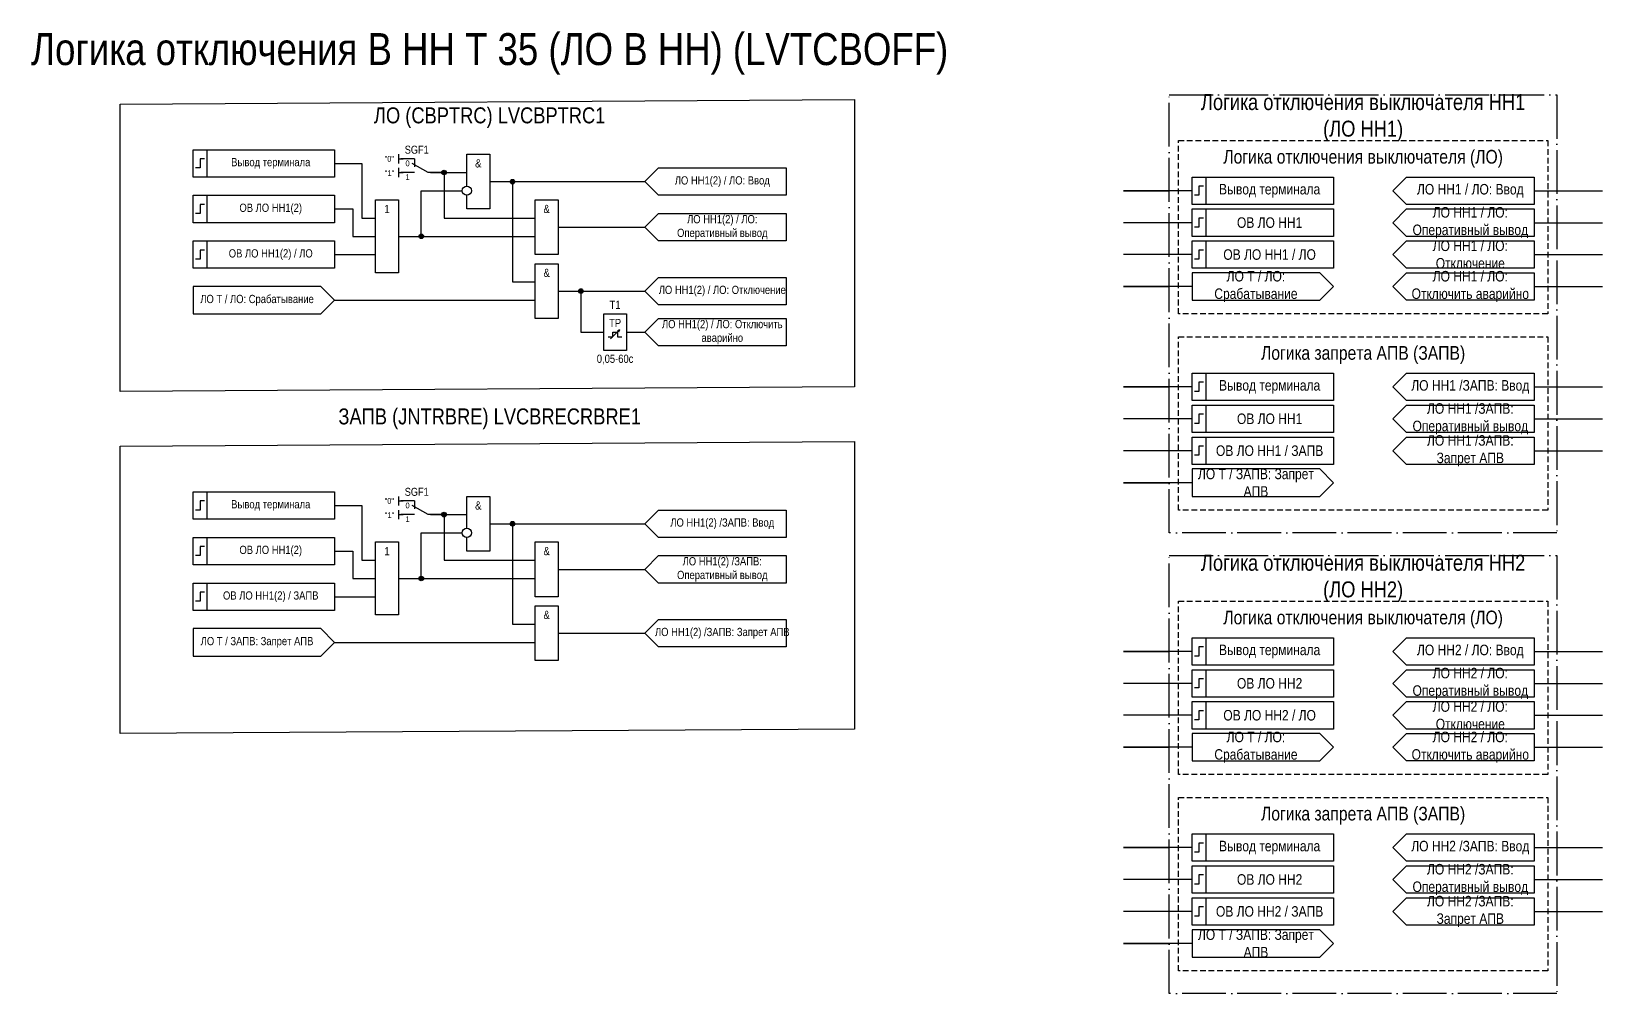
# Model space of a CAD drawing. Header units: millimetres. Extents: x -1066 to 325, y -57 to 189.
# Drawn here: x -19.5 to 325, y -57 to 153.9 of the extents above; entities that cross this region are included whole.
import ezdxf
from ezdxf.enums import TextEntityAlignment as Align

# ---------------------------------------------------------------- set-up
doc = ezdxf.new("R2010")
doc.units = ezdxf.units.MM
doc.linetypes.add('ACAD_ISO04W100', pattern=[30, 24, -3, 0, -3])
doc.linetypes.add('штриховая2', pattern=[0.375, 0.25, -0.125])
doc.layers.add('TEXT', color=7, linetype='Continuous', lineweight=25)
doc.layers.add('Основная', color=7, linetype='Continuous')
doc.styles.add('2.5_Gost_RD', font='ARIALN.TTF', dxfattribs={"height": 2.5})
doc.styles.add('3.5_Gost_RD', font='ARIALN.TTF', dxfattribs={"height": 3.5})
doc.styles.add('Вывод', font='ARIALN.TTF', dxfattribs={"height": 2.5})
doc.styles.add('Компонент', font='ARIALN.TTF', dxfattribs={"height": 3.5})

msp = doc.modelspace()

# ---------------------------------------------------------------- texts
at = {"color": 3, "ltscale": 100, "insert": (81, 149), "char_height": 7, "width": 218.5721, "attachment_point": 5, "style": '3.5_Gost_RD'}
msp.add_mtext('Логика отключения В НН Т 35 (ЛО В НН) (LVTCBOFF)', dxfattribs=at)
at = {"color": 30, "ltscale": 100, "true_color": 0xf7931d, "attachment_point": 5, "style": '3.5_Gost_RD'}
for s, insert, char_height, width in [('Логика отключения выключателя НН1 (ЛО НН1)', (272.5, 135), 3.5, 76.6201), ('Логика отключения выключателя (ЛО)', (272.5, 126), 3, 81), ('Логика запрета АПВ (ЗАПВ)', (272.5, 83), 3, 81), ('Логика отключения выключателя НН2 (ЛО НН2)', (272.5, 34), 3.5, 76.6201), ('Логика отключения выключателя (ЛО)', (272.5, 25), 3, 81), ('Логика запрета АПВ (ЗАПВ)', (272.5, -18), 3, 81)]:
    msp.add_mtext(s, dxfattribs=dict(at, insert=insert, char_height=char_height, width=width))
at = {"ltscale": 100, "attachment_point": 5}
for s, insert, char_height, width, style in [('ЛО (CBPTRC) {\\C6;LVCBPTRC1}', (81, 135), 3.5, 140, '3.5_Gost_RD'), ('Вывод терминала', (33, 125), 1.8, 28, '2.5_Gost_RD'), ('&', (78.5, 125), 1.8, 5, '2.5_Gost_RD'), ('ЛО НН1(2) / ЛО: Ввод', (132, 121), 1.8, 28, '2.5_Gost_RD'), ('ОВ ЛО НН1(2)', (33, 115), 1.8, 28, '2.5_Gost_RD'), ('1', (58.5, 115), 1.8, 5, '2.5_Gost_RD'), ('&', (93.5, 115), 1.8, 5, '2.5_Gost_RD'), ('ЛО НН1(2) / ЛО: Оперативный вывод', (132, 111), 1.8, 28, '2.5_Gost_RD'), ('ОВ ЛО НН1(2) / ЛО', (33, 105), 1.8, 28, '2.5_Gost_RD'), ('&', (93.5, 101), 1.8, 5, '2.5_Gost_RD'), ('ЛО НН1(2) / ЛО: Отключение', (132, 97), 1.8, 28, '2.5_Gost_RD'), ('ЛО Т / ЛО: Срабатывание', (30, 95), 1.8, 28, '2.5_Gost_RD'), ('T1', (108.5, 94), 1.8, 5, '2.5_Gost_RD'), ('TP', (108.5, 90), 1.8, 5, '2.5_Gost_RD'), ('ЛО НН1(2) / ЛО: Отключить аварийно', (132, 88), 1.8, 28, '2.5_Gost_RD'), ('0,05-60с', (108.5, 82), 1.8, 5, '2.5_Gost_RD'), ('ЗАПВ (JNTRBRE) {\\C6;LVCBRECRBRE1}', (81, 69), 3.5, 140, '3.5_Gost_RD'), ('Вывод терминала', (33, 50), 1.8, 28, '2.5_Gost_RD'), ('&', (78.5, 50), 1.8, 5, '2.5_Gost_RD'), ('ЛО НН1(2) /ЗАПВ: Ввод', (132, 46), 1.8, 28, '2.5_Gost_RD'), ('ОВ ЛО НН1(2)', (33, 40), 1.8, 28, '2.5_Gost_RD'), ('1', (58.5, 40), 1.8, 5, '2.5_Gost_RD'), ('&', (93.5, 40), 1.8, 5, '2.5_Gost_RD'), ('ЛО НН1(2) /ЗАПВ: Оперативный вывод', (132, 36), 1.8, 28, '2.5_Gost_RD'), ('ОВ ЛО НН1(2) / ЗАПВ', (33, 30), 1.8, 28, '2.5_Gost_RD'), ('&', (93.5, 26), 1.8, 5, '2.5_Gost_RD'), ('ЛО Т / ЗАПВ: Запрет АПВ', (30, 20), 1.8, 28, '2.5_Gost_RD'), ('ЛО НН1(2) /ЗАПВ: Запрет АПВ', (132, 22), 1.8, 28, '2.5_Gost_RD')]:
    msp.add_mtext(s, dxfattribs=dict(at, insert=insert, char_height=char_height, width=width, style=style))
at = {"ltscale": 100, "char_height": 1.25, "attachment_point": 1, "style": '3.5_Gost_RD'}
for insert in [(58, 123.5), (58, 48.5)]:
    msp.add_mtext_dynamic_manual_height_columns('"1"', width=2, gutter_width=17.5, heights=[0], dxfattribs=dict(at, insert=insert))
at = {"color": 0, "ltscale": 100, "char_height": 2.3, "width": 28, "attachment_point": 5, "style": '2.5_Gost_RD'}
for insert in [(252, 119), (252, 76), (252, 18), (252, -25)]:
    msp.add_mtext('{\\C256;Вывод терминала}', dxfattribs=dict(at, insert=insert))
at = {"layer": 'TEXT', "ltscale": 100, "char_height": 2.3, "attachment_point": 5, "style": '2.5_Gost_RD'}
for s, insert, width in [('ЛО НН1 / ЛО: Ввод', (296, 119), 28), ('ЛО НН1 / ЛО: Оперативный вывод', (296, 112), 28), ('ЛО НН1 / ЛО: Отключение', (296, 105), 28), ('ЛО НН1 / ЛО: Отключить аварийно', (296, 98), 29.7284), ('ЛО НН1 /ЗАПВ: Ввод', (296, 76), 28), ('ЛО НН1 /ЗАПВ: Оперативный вывод', (296, 69), 28), ('ЛО НН1 /ЗАПВ: Запрет АПВ', (296, 62), 28), ('ЛО Т / ЗАПВ: Запрет АПВ', (249, 55), 28), ('ЛО НН2 / ЛО: Ввод', (296, 18), 28), ('ЛО НН2 / ЛО: Оперативный вывод', (296, 11), 28), ('ЛО НН2 / ЛО: Отключение', (296, 4), 28), ('ЛО НН2 / ЛО: Отключить аварийно', (296, -3), 29.7284), ('ЛО НН2 /ЗАПВ: Ввод', (296, -25), 28), ('ЛО НН2 /ЗАПВ: Оперативный вывод', (296, -32), 28), ('ЛО НН2 /ЗАПВ: Запрет АПВ', (296, -39), 28), ('ЛО Т / ЗАПВ: Запрет АПВ', (249, -46), 28)]:
    msp.add_mtext(s, dxfattribs=dict(at, insert=insert, width=width))
at = {"layer": 'TEXT', "color": 0, "ltscale": 100, "char_height": 2.3, "width": 28, "attachment_point": 5, "style": '2.5_Gost_RD'}
for s, insert in [('{\\C256;ОВ ЛО НН1}', (252, 112)), ('{\\C256;ОВ ЛО НН1}', (252, 69)), ('{\\C256;ОВ ЛО НН2}', (252, 11)), ('{\\C256;ОВ ЛО НН2}', (252, -32))]:
    msp.add_mtext(s, dxfattribs=dict(at, insert=insert))
at = {"layer": 'Основная', "color": 0, "ltscale": 100, "char_height": 2.3, "width": 28, "attachment_point": 5, "style": '2.5_Gost_RD'}
for s, insert in [('{\\C256;ОВ ЛО НН1 / ЛО}', (252, 105)), ('{\\C256;ЛО Т / ЛО: Срабатывание}', (249, 98)), ('{\\C256;ОВ ЛО НН1 / ЗАПВ}', (252, 62)), ('{\\C256;ОВ ЛО НН2 / ЛО}', (252, 4)), ('{\\C256;ЛО Т / ЛО: Срабатывание}', (249, -3)), ('{\\C256;ОВ ЛО НН2 / ЗАПВ}', (252, -39))]:
    msp.add_mtext(s, dxfattribs=dict(at, insert=insert))

# ---------------------------------------------------------------- blocks, each defined once
blk = doc.blocks.new('Точка')
at = {"ltscale": 100}
h = blk.add_hatch(color=256, dxfattribs=at)
h.dxf.hatch_style = 1
edge = h.paths.add_edge_path()
edge.add_arc((0, 0), 0.5, 0, 360)
blk.add_circle((0, 0), 0.5, dxfattribs=at)
blk = doc.blocks.new('*U78')
at = {"layer": 'Основная', "color": 0}
blk.add_line((0, 0), (7, 4), dxfattribs=at)
at = {"layer": 'Основная', "ltscale": 0.35}
blk.add_line((6, 6), (6, 2.5), dxfattribs=at)
blk = doc.blocks.new('*U80')
at = {"layer": 'Основная', "color": 0}
for p, q in [((-3, 6), (-9, 6)), ((-3, 0), (-9, 0)), ((9, 0), (3, 0))]:
    blk.add_line(p, q, dxfattribs=at)
at = {"layer": 'Основная', "ltscale": 0.25, "xscale": -1}
blk.add_blockref('*U78', (3, 0), dxfattribs=at)
at = {"layer": 'Основная'}
for tag, height, style, p in [('В1', 2.5, 'Вывод', (-14, 6)), ('ОУ', 3.5, 'Компонент', (-2, 10)), ('В2', 2.5, 'Вывод', (-6, 4)), ('В3', 2.5, 'Вывод', (-6, -2))]:
    blk.add_attdef(tag, text='', height=height, dxfattribs=dict(at, style=style)).set_placement(p, align=Align.MIDDLE_CENTER)

# ---------------------------------------------------------------- linework, layer by layer
at = {"ltscale": 100}
for p, q in [((61, 127), (61, 125)), ((61, 126), (62, 126)), ((61, 124), (61, 122)), ((61, 123), (62, 123)), ((235, 119), (220, 119)), ((220, 119), (230, 119)), ((310, 119), (325, 119)), ((235, 112), (220, 112)), ((310, 112), (325, 112)), ((235, 105), (220, 105)), ((310, 105), (325, 105)), ((118, 100), (115, 97)), ((115, 97), (118, 94)), ((235, 98), (220, 98)), ((220, 98), (230, 98)), ((310, 98), (325, 98)), ((107.5, 86.5), (109.5, 88.5)), ((109.5, 88.5), (108.99, 88.25)), ((109.5, 88.5), (109.26, 88.02)), ((235, 76), (220, 76)), ((220, 76), (230, 76)), ((310, 76), (325, 76)), ((235, 69), (220, 69)), ((310, 69), (325, 69)), ((235, 62), (220, 62)), ((310, 62), (325, 62)), ((61, 52), (61, 50)), ((235, 55), (220, 55)), ((220, 55), (230, 55)), ((61, 51), (62, 51)), ((61, 49), (61, 47)), ((61, 48), (62, 48)), ((118, 25), (115, 22)), ((115, 22), (118, 19)), ((235, 18), (220, 18)), ((220, 18), (230, 18)), ((310, 18), (325, 18)), ((235, 11), (220, 11)), ((310, 11), (325, 11)), ((235, 4), (220, 4)), ((310, 4), (325, 4)), ((235, -3), (220, -3)), ((220, -3), (230, -3)), ((310, -3), (325, -3)), ((235, -25), (220, -25)), ((220, -25), (230, -25)), ((310, -25), (325, -25)), ((235, -32), (220, -32)), ((310, -32), (325, -32)), ((235, -39), (220, -39)), ((310, -39), (325, -39)), ((235, -46), (220, -46)), ((220, -46), (230, -46))]:
    msp.add_line(p, q, dxfattribs=at)
at = {"color": 3, "ltscale": 100}
for points in [[(0, 138), (161, 139), (161, 76), (0, 75)], [(0, 63), (161, 64), (161, 1), (0, 0)]]:
    msp.add_lwpolyline(points, close=True, dxfattribs=at)
at = {"color": 251, "linetype": 'ACAD_ISO04W100', "lineweight": 30, "ltscale": 0.4, "true_color": 0x58595b}
for points in [[(230, 140), (315, 140), (315, 44), (230, 44)], [(230, 39), (315, 39), (315, -57), (230, -57)]]:
    msp.add_lwpolyline(points, close=True, dxfattribs=at)
at = {"ltscale": 100}
for points in [[(16, 128), (19, 128), (19, 122), (16, 122)], [(16, 128), (47, 128), (47, 122), (16, 122)], [(235, 122), (238, 122), (238, 116), (235, 116)], [(235, 122), (266, 122), (266, 116), (235, 116)], [(16, 118), (19, 118), (19, 112), (16, 112)], [(16, 118), (47, 118), (47, 112), (16, 112)], [(56, 117), (61, 117), (61, 101), (56, 101)], [(91, 117), (96, 117), (96, 105), (91, 105)], [(235, 115), (238, 115), (238, 109), (235, 109)], [(235, 115), (266, 115), (266, 109), (235, 109)], [(16, 108), (19, 108), (19, 102), (16, 102)], [(16, 108), (47, 108), (47, 102), (16, 102)], [(235, 108), (238, 108), (238, 102), (235, 102)], [(235, 108), (266, 108), (266, 102), (235, 102)], [(91, 103), (96, 103), (96, 91), (91, 91)], [(106, 92), (111, 92), (111, 84), (106, 84)], [(235, 79), (238, 79), (238, 73), (235, 73)], [(235, 79), (266, 79), (266, 73), (235, 73)], [(235, 72), (238, 72), (238, 66), (235, 66)], [(235, 72), (266, 72), (266, 66), (235, 66)], [(235, 65), (238, 65), (238, 59), (235, 59)], [(235, 65), (266, 65), (266, 59), (235, 59)], [(16, 53), (19, 53), (19, 47), (16, 47)], [(16, 53), (47, 53), (47, 47), (16, 47)], [(16, 43), (19, 43), (19, 37), (16, 37)], [(16, 43), (47, 43), (47, 37), (16, 37)], [(56, 42), (61, 42), (61, 26), (56, 26)], [(91, 42), (96, 42), (96, 30), (91, 30)], [(16, 33), (19, 33), (19, 27), (16, 27)], [(16, 33), (47, 33), (47, 27), (16, 27)], [(91, 28), (96, 28), (96, 16), (91, 16)], [(235, 21), (238, 21), (238, 15), (235, 15)], [(235, 21), (266, 21), (266, 15), (235, 15)], [(235, 14), (238, 14), (238, 8), (235, 8)], [(235, 14), (266, 14), (266, 8), (235, 8)], [(235, 7), (238, 7), (238, 1), (235, 1)], [(235, 7), (266, 7), (266, 1), (235, 1)], [(235, -22), (238, -22), (238, -28), (235, -28)], [(235, -22), (266, -22), (266, -28), (235, -28)], [(235, -29), (238, -29), (238, -35), (235, -35)], [(235, -29), (266, -29), (266, -35), (235, -35)], [(235, -36), (238, -36), (238, -42), (235, -42)], [(235, -36), (266, -36), (266, -42), (235, -42)]]:
    msp.add_lwpolyline(points, close=True, dxfattribs=at)
at = {"linetype": 'штриховая2', "ltscale": 5}
for points in [[(232, 130), (313, 130), (313, 92), (232, 92)], [(232, 87), (313, 87), (313, 49), (232, 49)], [(232, 29), (313, 29), (313, -9), (232, -9)], [(232, -14), (313, -14), (313, -52), (232, -52)]]:
    msp.add_lwpolyline(points, close=True, dxfattribs=at)
at = {"lineweight": 30, "ltscale": 100}
for points in [[(18.5, 126), (17.5, 126), (17.5, 124), (16.5, 124)], [(237.5, 120), (236.5, 120), (236.5, 118), (235.5, 118)], [(18.5, 116), (17.5, 116), (17.5, 114), (16.5, 114)], [(237.5, 113), (236.5, 113), (236.5, 111), (235.5, 111)], [(18.5, 106), (17.5, 106), (17.5, 104), (16.5, 104)], [(237.5, 106), (236.5, 106), (236.5, 104), (235.5, 104)], [(237.5, 77), (236.5, 77), (236.5, 75), (235.5, 75)], [(237.5, 70), (236.5, 70), (236.5, 68), (235.5, 68)], [(237.5, 63), (236.5, 63), (236.5, 61), (235.5, 61)], [(18.5, 51), (17.5, 51), (17.5, 49), (16.5, 49)], [(18.5, 41), (17.5, 41), (17.5, 39), (16.5, 39)], [(18.5, 31), (17.5, 31), (17.5, 29), (16.5, 29)], [(237.5, 19), (236.5, 19), (236.5, 17), (235.5, 17)], [(237.5, 12), (236.5, 12), (236.5, 10), (235.5, 10)], [(237.5, 5), (236.5, 5), (236.5, 3), (235.5, 3)], [(237.5, -24), (236.5, -24), (236.5, -26), (235.5, -26)], [(237.5, -31), (236.5, -31), (236.5, -33), (235.5, -33)], [(237.5, -38), (236.5, -38), (236.5, -40), (235.5, -40)]]:
    msp.add_lwpolyline(points, dxfattribs=at)
at = {"ltscale": 100}
for points in [[(47, 125), (53, 125), (53, 113), (56, 113)], [(76, 120), (76, 127), (81, 127), (81, 115), (76, 115), (76, 118)], [(68, 123), (76, 123)], [(68, 123), (71, 123), (71, 113), (91, 113)], [(81, 121), (115, 121)], [(81, 121), (86, 121), (86, 99), (91, 99)], [(115, 121), (118, 124), (146, 124), (146, 118), (118, 118), (115, 121)], [(279, 119), (282, 122), (310, 122), (310, 116), (282, 116), (279, 119)], [(61, 109), (66, 109), (66, 119), (75, 119)], [(47, 115), (51, 115), (51, 109), (56, 109)], [(115, 111), (118, 114), (146, 114), (146, 108), (118, 108), (115, 111)], [(279, 112), (282, 115), (310, 115), (310, 109), (282, 109), (279, 112)], [(96, 111), (115, 111)], [(61, 109), (91, 109)], [(47, 105), (56, 105)], [(115, 97), (118, 100), (146, 100), (146, 94), (118, 94), (115, 97)], [(266, 98), (263, 101), (235, 101), (235, 95), (263, 95), (266, 98)], [(47, 95), (44, 98), (16, 98), (16, 92), (44, 92), (47, 95)], [(96, 97), (115, 97)], [(96, 97), (101, 97), (101, 88), (106, 88)], [(47, 95), (91, 95)], [(115, 88), (118, 91), (146, 91), (146, 85), (118, 85), (115, 88)], [(107, 87), (108, 87), (108, 88), (109, 88), (109, 87), (110, 87)], [(111, 88), (115, 88)], [(279, 76), (282, 79), (310, 79), (310, 73), (282, 73), (279, 76)], [(279, 69), (282, 72), (310, 72), (310, 66), (282, 66), (279, 69)], [(266, 55), (263, 58), (235, 58), (235, 52), (263, 52), (266, 55)], [(76, 45), (76, 52), (81, 52), (81, 40), (76, 40), (76, 43)], [(47, 50), (53, 50), (53, 38), (56, 38)], [(115, 46), (118, 49), (146, 49), (146, 43), (118, 43), (115, 46)], [(68, 48), (76, 48)], [(68, 48), (71, 48), (71, 38), (91, 38)], [(81, 46), (115, 46)], [(81, 46), (86, 46), (86, 24), (91, 24)], [(61, 34), (66, 34), (66, 44), (75, 44)], [(47, 40), (51, 40), (51, 34), (56, 34)], [(115, 36), (118, 39), (146, 39), (146, 33), (118, 33), (115, 36)], [(96, 36), (115, 36)], [(61, 34), (91, 34)], [(47, 30), (56, 30)], [(115, 22), (118, 25), (146, 25), (146, 19), (118, 19), (115, 22)], [(47, 20), (44, 23), (16, 23), (16, 17), (44, 17), (47, 20)], [(96, 22), (115, 22)], [(279, 18), (282, 21), (310, 21), (310, 15), (282, 15), (279, 18)], [(47, 20), (91, 20)], [(279, 11), (282, 14), (310, 14), (310, 8), (282, 8), (279, 11)], [(266, -3), (263, 0), (235, 0), (235, -6), (263, -6), (266, -3)], [(279, -25), (282, -22), (310, -22), (310, -28), (282, -28), (279, -25)], [(279, -32), (282, -29), (310, -29), (310, -35), (282, -35), (279, -32)], [(266, -46), (263, -43), (235, -43), (235, -49), (263, -49), (266, -46)]]:
    msp.add_lwpolyline(points, dxfattribs=at)
for centre in [(76, 119), (76, 44)]:
    msp.add_circle(centre, 1)
at = {"layer": 'Основная', "ltscale": 100}
for points in [[(310, 108), (310, 102), (282, 102), (279, 105), (282, 108)], [(310, 101), (310, 95), (282, 95), (279, 98), (282, 101)], [(310, 65), (310, 59), (282, 59), (279, 62), (282, 65)], [(310, 7), (310, 1), (282, 1), (279, 4), (282, 7)], [(310, 0), (310, -6), (282, -6), (279, -3), (282, 0)], [(310, -36), (310, -42), (282, -42), (279, -39), (282, -36)]]:
    msp.add_lwpolyline(points, close=True, dxfattribs=at)

# ---------------------------------------------------------------- block references
at = {"ltscale": 100}
for p in [(71, 123), (86, 121), (66, 109), (101, 97), (71, 48), (86, 46), (66, 34)]:
    msp.add_blockref('Точка', p, dxfattribs=at)
at = {"layer": 'Основная', "ltscale": 0.25, "xscale": 0.5, "yscale": 0.5, "zscale": 0.5}
for p in [(66, 123), (66, 48)]:
    msp.add_blockref('*U80', p, dxfattribs=at).add_auto_attribs({'ОУ': 'SGF1', 'В1': '"0"', 'В2': '0', 'В3': '1'})

msp.set_redraw_order([(e.dxf.handle, doc.entitydb.next_handle()) for e in msp.query("TEXT MTEXT ATTDEF DIMENSION ARC_DIMENSION")])  # texts and dimensions are drawn at this point

doc.saveas('drawing.dxf')
